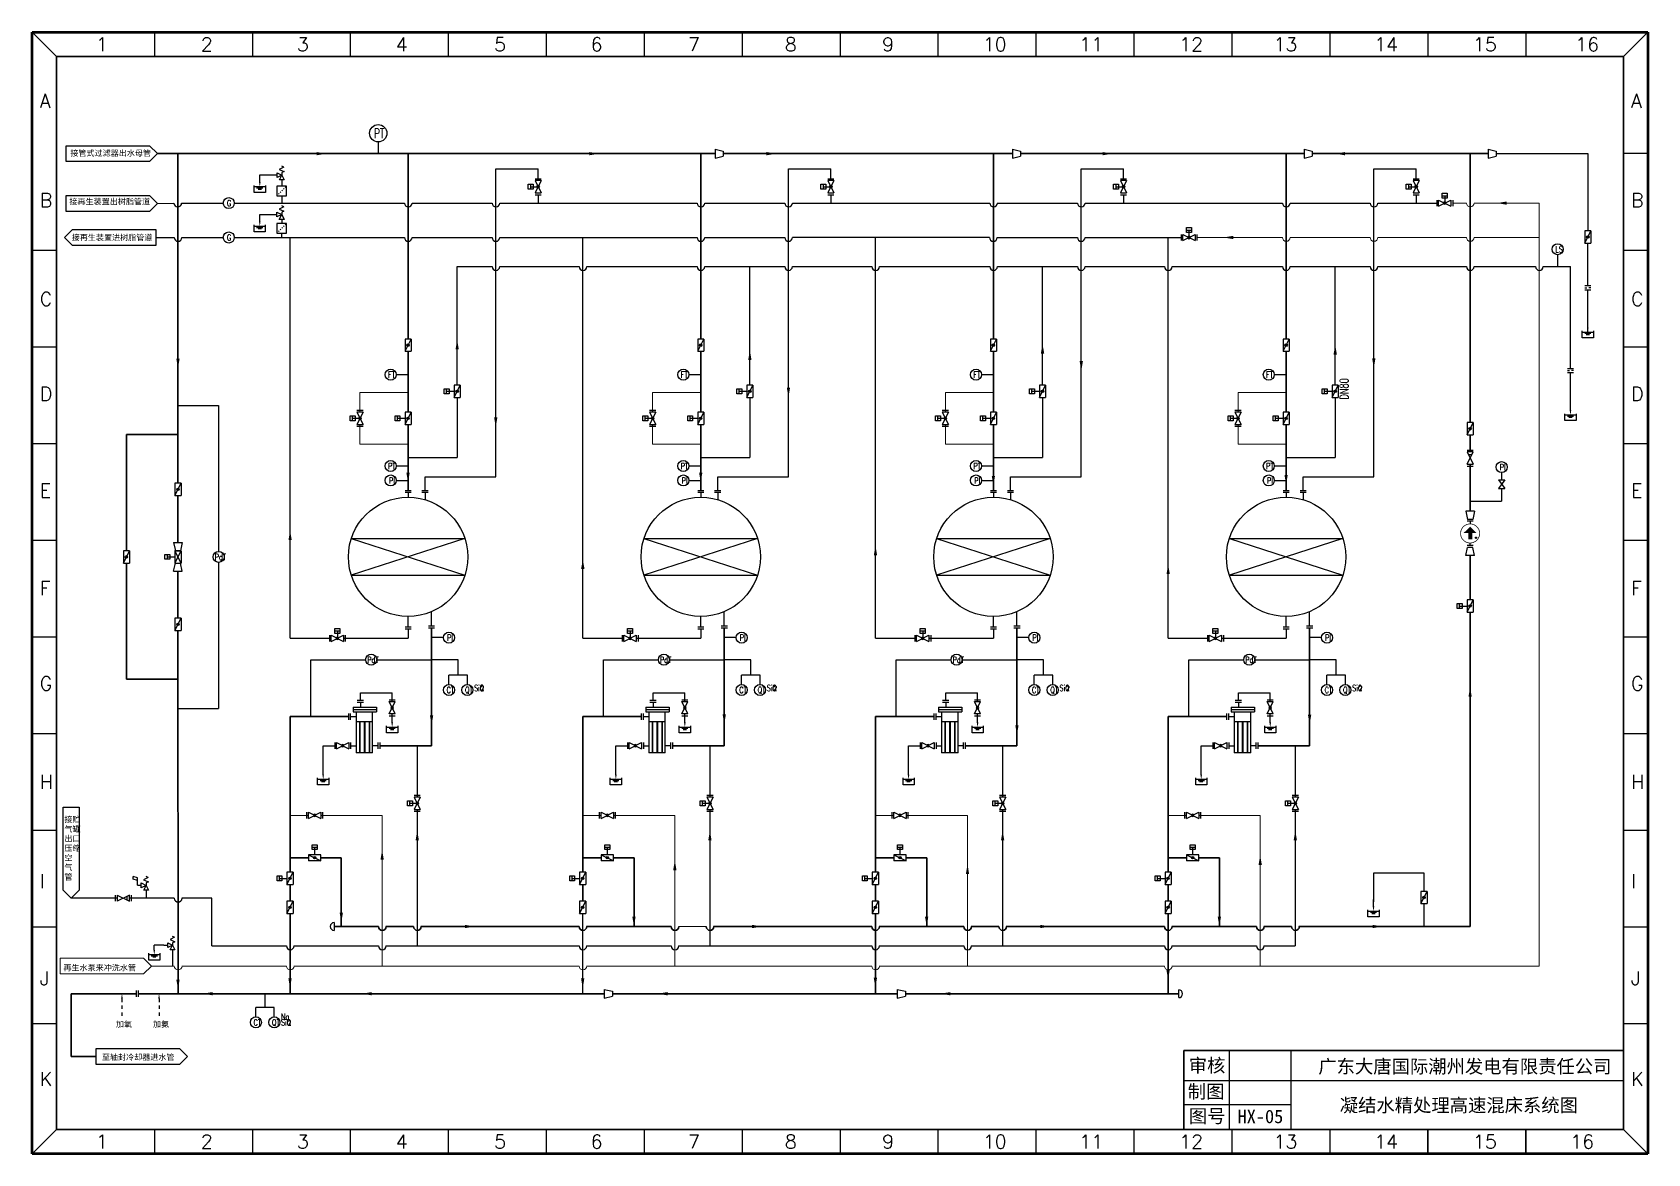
# Model space of a CAD drawing. Extents: x -11793 to -11372, y 474 to 766.
import ezdxf

# ---------------------------------------------------------------- set-up
doc = ezdxf.new("R2010")
doc.units = 0
doc.header["$LTSCALE"] = 12
doc.header["$MEASUREMENT"] = 0
doc.linetypes.add('INIT_GESTRICHELT', pattern=[0.75, 0.25, -0.25, 0.25])
doc.layers.get('0').update_dxf_attribs({"linetype": 'CONTINUOUS'})
for name, color, linetype in [('3', 3, 'CONTINUOUS'), ('CONTROL', 3, 'CONTINUOUS'), ('TEXT', 7, 'CONTINUOUS'), ('树脂', 192, 'CONTINUOUS'), ('设备', 2, 'CONTINUOUS')]:
    doc.layers.add(name, color=color, linetype=linetype)
for name, color, linetype, lineweight in [('仪表', 7, 'CONTINUOUS', 9), ('次管线', 7, 'CONTINUOUS', 9), ('管线', 7, 'CONTINUOUS', 9)]:
    doc.layers.add(name, color=color, linetype=linetype, lineweight=lineweight)
doc.styles.add('HZ', font='geditxt.shx', dxfattribs={"width": 0.7, "bigfont": 'hztxt1.shx'})
doc.styles.add('样式 1', font='', dxfattribs={"height": 2})
doc.styles.add('样式 2', font='txt.shx', dxfattribs={"height": 2})
doc.styles.add('样式 3', font='', dxfattribs={"height": 1.5})
doc.styles.get('样式 1').set_extended_font_data('FangSong_GB2312')
doc.styles.get('样式 3').set_extended_font_data('FangSong_GB2312')

msp = doc.modelspace()

# ---------------------------------------------------------------- texts
at = {"color": 7, "linetype": 'ByBlock', "lineweight": -3, "style": '样式 2'}
for s, height, p in [('1', 3.62, (-11776.06, 761.39)), ('2', 3.62, (-11748.72, 761.39)), ('3', 3.62, (-11723.68, 761.39)), ('4', 3.62, (-11697.94, 761.39)), ('5', 3.62, (-11672.3, 761.39)), ('6', 3.62, (-11647.15, 761.39)), ('7', 3.62, (-11621.81, 761.39)), ('8', 3.62, (-11596.57, 761.39)), ('9', 3.62, (-11571.22, 761.39)), ('10', 3.616, (-11544.98, 761.39)), ('11', 3.616, (-11519.84, 761.39)), ('12', 3.616, (-11493.8, 761.39)), ('13', 3.616, (-11469.25, 761.39)), ('14', 3.616, (-11443.01, 761.39)), ('15', 3.616, (-11417.27, 761.39)), ('16', 3.616, (-11390.63, 761.39)), ('A', 3.62, (-11790.66, 746.69)), ('A', 3.62, (-11376.11, 746.69)), ('B', 3.62, (-11790.66, 720.79)), ('B', 3.62, (-11376.11, 720.79)), ('C', 3.62, (-11790.66, 695.01)), ('C', 3.62, (-11376.11, 695.01)), ('D', 3.62, (-11790.66, 670.28)), ('D', 3.62, (-11376.11, 670.28)), ('E', 3.62, (-11790.66, 645.08)), ('E', 3.62, (-11376.11, 645.08)), ('F', 3.62, (-11790.66, 619.65)), ('F', 3.62, (-11376.11, 619.65)), ('G', 3.62, (-11790.66, 594.8)), ('G', 3.62, (-11376.11, 594.8)), ('H', 3.62, (-11790.66, 569.14)), ('H', 3.62, (-11376.11, 569.14)), ('I', 3.62, (-11790.66, 543.24)), ('I', 3.62, (-11376.11, 543.24)), ('J', 3.62, (-11790.66, 517.93)), ('J', 3.62, (-11376.11, 517.93)), ('K', 3.62, (-11790.66, 491.68)), ('K', 3.62, (-11376.11, 491.68)), ('1', 3.62, (-11776.06, 475.36)), ('2', 3.62, (-11748.72, 475.36)), ('3', 3.62, (-11723.68, 475.36)), ('4', 3.62, (-11697.94, 475.36)), ('5', 3.62, (-11672.3, 475.36)), ('6', 3.62, (-11647.15, 475.36)), ('7', 3.62, (-11621.81, 475.36)), ('8', 3.62, (-11596.57, 475.36)), ('9', 3.62, (-11571.22, 475.36)), ('10', 3.616, (-11544.98, 475.36)), ('11', 3.616, (-11519.84, 475.36)), ('12', 3.616, (-11493.8, 475.36)), ('13', 3.616, (-11469.25, 475.36)), ('14', 3.616, (-11443.01, 475.36)), ('15', 3.616, (-11417.27, 475.36)), ('16', 3.616, (-11391.94, 475.36))]:
    msp.add_text(s, height=height, dxfattribs=at).set_placement(p)
at = {"style": 'HZ', "width": 0.7}
for s, height, p in [('PdT', 1.6, (-11745.11, 628.75)), ('PdT', 1.6, (-11705.37, 601.96)), ('PdT', 1.6, (-11629.12, 601.96)), ('PdT', 1.6, (-11552.87, 601.96)), ('CT', 1.6, (-11684.69, 594.09)), ('QT', 1.6, (-11679.89, 594.09)), ('Si0', 1.6, (-11677.53, 594.61)), ('2', 1.28, (-11675.79, 594.67)), ('CT', 1.6, (-11608.44, 594.09)), ('QT', 1.6, (-11603.64, 594.09)), ('Si0', 1.6, (-11601.27, 594.61)), ('2', 1.28, (-11599.53, 594.67)), ('Si0', 1.6, (-11525.02, 594.61)), ('2', 1.28, (-11523.28, 594.67)), ('Na', 1.6, (-11727.82, 508.93)), ('CT', 1.6, (-11734.98, 507.43)), ('QT', 1.6, (-11730.18, 507.43)), ('Si0', 1.6, (-11727.82, 507.43)), ('2', 1.28, (-11726.08, 507.48))]:
    msp.add_text(s, height=height, dxfattribs=at).set_placement(p)
at = {"color": 0, "style": 'HZ', "width": 0.7}
for s, height, p in [('PdT', 1.6, (-11476.62, 601.96)), ('CT', 1.6, (-11532.19, 594.09)), ('QT', 1.6, (-11527.39, 594.09)), ('CT', 1.6, (-11455.93, 594.09)), ('QT', 1.6, (-11451.14, 594.09)), ('Si0', 1.6, (-11448.77, 594.61)), ('2', 1.28, (-11447.03, 594.67))]:
    msp.add_text(s, height=height, dxfattribs=at).set_placement(p)
at = {"insert": (-11784.26, 561.91), "char_height": 1.5, "attachment_point": 1, "style": '样式 3'}
msp.add_mtext_dynamic_manual_height_columns('接贮\\P气罐\\P出口\\P压缩\\P空气管', width=4.16, gutter_width=7.5, heights=[0], dxfattribs=at)
at = {"color": 0, "char_height": 3.5, "width": 115.1998, "attachment_point": 5, "style": '样式 1'}
for s, insert in [('{\\fFangSong_GB2312|b0|i0|c134|p49;审核}', (-11486.57, 496.85)), ('{\\fFangSong_GB2312|b0|i0|c134|p49;广东大唐国际潮州发电有限责任公司}', (-11419.39, 496.55)), ('{\\fFangSong_GB2312|b0|i0|c134|p49;制图}', (-11486.81, 490.02)), ('{\\fSimSun|b0|i0|c134|p2;凝结水精处理高速混床系统图}', (-11420.96, 486.45)), ('{\\fFangSong_GB2312|b0|i0|c134|p49;图号}', (-11486.52, 483.64)), ('HX-05', (-11472.66, 483.7))]:
    msp.add_mtext(s, dxfattribs=dict(at, insert=insert))
at = {"layer": 'TEXT', "style": '样式 3'}
for s, p in [('接管式过滤器出水母管', (-11782.7, 734.11)), ('接再生装置出树脂管道', (-11782.95, 721.46)), ('接再生装置进树脂管道', (-11782.35, 712.1)), ('再生水泵来冲洗水管', (-11784.51, 521.75)), ('加氧', (-11770.83, 507.04)), ('加氨', (-11761.17, 507.04)), ('至轴封冷却器进水管', (-11774.49, 498.43))]:
    msp.add_text(s, height=1.5, dxfattribs=at).set_placement(p)
at = {"layer": 'TEXT', "color": 7, "lineweight": 0, "style": 'HZ', "width": 0.7}
msp.add_text('DN80', height=2.24, rotation=90, dxfattribs=at).set_placement((-11449.74, 670.59))
at = {"layer": '仪表', "style": 'HZ', "width": 0.7}
for s, height, p in [('PT', 2.5, (-11703.62, 738.75)), ('FT', 1.6, (-11699.94, 676.29)), ('FT', 1.6, (-11623.69, 676.29)), ('FT', 1.6, (-11547.44, 676.29)), ('FT', 1.6, (-11471.19, 676.29)), ('PT', 1.6, (-11699.94, 652.47)), ('PT', 1.6, (-11623.69, 652.47)), ('PT', 1.6, (-11547.44, 652.47)), ('PT', 1.6, (-11471.19, 652.47)), ('PI', 1.6, (-11410.3, 652.18)), ('PI', 1.6, (-11699.72, 648.7)), ('PI', 1.6, (-11623.47, 648.7)), ('PI', 1.6, (-11547.21, 648.7)), ('PI', 1.6, (-11470.96, 648.7)), ('PI', 1.6, (-11684.56, 607.75)), ('PI', 1.6, (-11608.31, 607.75))]:
    msp.add_text(s, height=height, dxfattribs=at).set_placement(p)
at = {"layer": '仪表', "color": 7, "style": 'HZ', "width": 0.7}
for s, p in [('G', (-11741.91, 721)), ('G', (-11741.91, 712.04)), ('LS', (-11395.85, 708.98))]:
    msp.add_text(s, height=1.6, dxfattribs=at).set_placement(p)
at = {"layer": '仪表', "color": 0, "style": 'HZ', "width": 0.7}
for p in [(-11532.06, 607.75), (-11455.8, 607.75)]:
    msp.add_text('PI', height=1.6, dxfattribs=at).set_placement(p)

# ---------------------------------------------------------------- blocks, each defined once
blk = doc.blocks.new('A$C447944C4')
h = blk.add_hatch(color=256)
edge = h.paths.add_edge_path()
edge.add_arc((1.25, 2.5), 0.5, 0, 360)
for p, q in [((2.5, 5), (0, 5)), ((0, 5), (0, 0)), ((0, 0), (2.5, 5)), ((2.5, 5), (2.5, 0)), ((0, 0), (2.5, 0))]:
    blk.add_line(p, q)
blk.add_circle((1.25, 2.5), 0.5)
blk = doc.blocks.new('A$C4A5D6FCC')
h = blk.add_hatch(color=256)
edge = h.paths.add_edge_path()
edge.add_arc((1.25, 2.5), 0.5, 0, 360)
for p, q in [((2.5, 5), (0, 5)), ((0, 5), (2.5, 0)), ((2.5, 5), (0, 0)), ((0, 0), (2.5, 0))]:
    blk.add_line(p, q)
blk.add_circle((1.25, 2.5), 0.5)
blk = doc.blocks.new('A$C26754C66')
for p, q in [((0, 0), (0, 2)), ((0, 2), (2, 2)), ((1, 0), (1, 2)), ((1, 1), (4, 1)), ((2, 2), (2, 0)), ((2, 0), (0, 0))]:
    blk.add_line(p, q)
blk = doc.blocks.new('A$C69AE17C6')
for p, q in [((0, 0.75), (2.5, 0.75)), ((0, 0), (2.5, 0))]:
    blk.add_line(p, q)
blk = doc.blocks.new('A$C0770588C')
for p, q in [((2.25, 4.22), (2.25, 7.11)), ((0, 0), (0, 2.82)), ((4.5, 2.22), (0, 2.22)), ((4.5, 0), (0, 0)), ((3.53, 1.72), (0.97, 1.72)), ((2.89, 1.22), (1.61, 1.22)), ((4.5, 2.82), (4.5, 0))]:
    blk.add_line(p, q)
blk.add_solid([(1.92, 4.22), (2.25, 2.22), (2.58, 4.22)])
blk = doc.blocks.new('A$C34632E08')
for p, q in [((5, 5), (0, 5)), ((0, 5), (0, 0)), ((0, 0), (5, 0)), ((5, 0), (5, 5))]:
    blk.add_line(p, q)
at = {"linetype": 'INIT_GESTRICHELT', "ltscale": 0.2}
blk.add_line((0, 0), (5, 5), dxfattribs=at)
blk = doc.blocks.new('A$C19CD1FDE')
at = {"color": 7}
for p, q in [((4.37, 6.81), (2.49, 5.85)), ((0, 3.63), (1.55, 3.63)), ((1.55, 2.61), (1.55, 4.53)), ((1.55, 4.53), (3.47, 3.57)), ((3.47, 3.57), (1.55, 2.61)), ((2.49, 5.85), (4.41, 5.02)), ((2.51, 1.65), (3.47, 3.57)), ((4.43, 1.65), (2.51, 1.65)), ((4.41, 5.02), (3.47, 4.58)), ((3.47, 4.58), (3.47, 3.57)), ((3.47, 3.57), (4.43, 1.65))]:
    blk.add_line(p, q, dxfattribs=at)
at = {"color": 0}
blk.add_line((3.47, 1.65), (3.47, 0), dxfattribs=at)
at = {"layer": '3', "color": 7}
blk.add_line((4.37, 6.81), (3.47, 7.19), dxfattribs=at)
blk = doc.blocks.new('A$C08B73723')
at = {"color": 3}
for p, q in [((0, 3.55), (3.31, 2.82)), ((0, 3.55), (0, 0)), ((0, 0), (3.31, 0.73)), ((3.31, 2.82), (3.31, 0.73))]:
    blk.add_line(p, q, dxfattribs=at)
blk = doc.blocks.new('A$C76EB077F')
for p, q in [((2.5, 5), (0, 5)), ((0, 5), (0, 0)), ((0, 0), (2.5, 5)), ((2.5, 0), (0, 5)), ((0, 0), (2.5, 0)), ((2.5, 5), (2.5, 0))]:
    blk.add_line(p, q)
blk = doc.blocks.new('A$C17AB50B7')
at = {"layer": '设备'}
for p, q in [((5.28, 9.91), (2.78, 9.91)), ((4.03, 9.91), (4.03, 8.81)), ((4.03, 0), (4.03, 1.1)), ((5.28, 0), (2.78, 0))]:
    blk.add_line(p, q, dxfattribs=at)
at = {"layer": '设备', "const_width": 0.3, "elevation": 0}
blk.add_lwpolyline([(4.03, 8.81, 1), (4.03, 1.05, 1), (4.03, 8.81, -1)], format="xyb", dxfattribs=at)
at = {"layer": '设备'}
for points in [[(4.1, 7.71), (1.32, 5.06), (6.74, 5.06)], [(3.3, 5.06), (3.3, 2.54), (4.89, 5.06), (4.89, 2.54)]]:
    blk.add_solid(points, dxfattribs=at)
blk = doc.blocks.new('A$C3FF66DDB')
at = {"layer": 'CONTROL', "color": 0}
for p, q in [((0, 3.5), (2.5, 3.5)), ((0, 3.5), (2.5, 0)), ((2.5, 3.5), (0, 0)), ((0, 0), (2.5, 0))]:
    blk.add_line(p, q, dxfattribs=at)
blk = doc.blocks.new('A$C3E890E4A')
for p, q in [((2.5, 5), (0, 5)), ((0, 0), (2.5, 5)), ((0, 5), (2.5, 0)), ((0.51, 3.98), (1.99, 3.98)), ((0, 0), (2.5, 0))]:
    blk.add_line(p, q)
blk = doc.blocks.new('A$C456D4A17')
for p, q in [((0, 0), (0, 2.82)), ((4.5, 2.22), (0, 2.22)), ((3.53, 1.72), (0.97, 1.72)), ((2.89, 1.22), (1.61, 1.22)), ((2.25, 4.22), (2.25, 6.18)), ((4.5, 2.82), (4.5, 0)), ((4.5, 0), (0, 0))]:
    blk.add_line(p, q)
blk.add_solid([(1.92, 4.22), (2.25, 2.22), (2.58, 4.22)])

# ---------------------------------------------------------------- hatches: boundary and pattern name
h = msp.add_hatch(color=256)
edge = h.paths.add_edge_path()
edge.add_arc((-11416.5, 634.59), 0.16, 0, 360)

# ---------------------------------------------------------------- linework, layer by layer
at = {"color": 7, "linetype": 'ByBlock', "lineweight": 50}
for p, q in [((-11792.62, 766.35), (-11371.77, 766.35)), ((-11792.62, 474.02), (-11792.62, 766.35)), ((-11371.77, 766.35), (-11371.77, 474.02)), ((-11371.77, 474.02), (-11792.62, 474.02))]:
    msp.add_line(p, q, dxfattribs=at)
at = {"color": 7, "linetype": 'ByBlock', "lineweight": -3}
for p, q in [((-11786.32, 760.05), (-11792.62, 766.35)), ((-11760.8, 766.35), (-11760.8, 760.05)), ((-11735.29, 766.35), (-11735.29, 760.05)), ((-11709.77, 766.35), (-11709.77, 760.05)), ((-11684.26, 766.35), (-11684.26, 760.05)), ((-11658.74, 766.35), (-11658.74, 760.05)), ((-11633.23, 766.35), (-11633.23, 760.05)), ((-11607.71, 766.35), (-11607.71, 760.05)), ((-11582.19, 766.35), (-11582.19, 760.05)), ((-11556.68, 766.35), (-11556.68, 760.05)), ((-11531.16, 766.35), (-11531.16, 760.05)), ((-11505.65, 766.35), (-11505.65, 760.05)), ((-11480.13, 766.35), (-11480.13, 760.05)), ((-11454.57, 766.35), (-11454.57, 760.05)), ((-11429.06, 766.35), (-11429.06, 760.05)), ((-11403.54, 766.35), (-11403.54, 760.05)), ((-11378.07, 760.05), (-11371.77, 766.35)), ((-11371.77, 734.71), (-11378.07, 734.71)), ((-11371.77, 734.71), (-11378.07, 734.71)), ((-11786.32, 709.5), (-11792.62, 709.5)), ((-11371.77, 709.5), (-11378.07, 709.5)), ((-11786.32, 684.3), (-11792.62, 684.3)), ((-11371.77, 684.3), (-11378.07, 684.3)), ((-11786.32, 659.1), (-11792.62, 659.1)), ((-11371.77, 659.1), (-11378.07, 659.1)), ((-11786.32, 633.9), (-11792.62, 633.9)), ((-11371.77, 633.9), (-11378.07, 633.9)), ((-11786.32, 608.7), (-11792.62, 608.7)), ((-11371.77, 608.7), (-11378.07, 608.7)), ((-11786.32, 583.5), (-11792.62, 583.5)), ((-11371.77, 583.5), (-11378.07, 583.5)), ((-11786.32, 558.3), (-11792.62, 558.3)), ((-11371.77, 558.3), (-11378.07, 558.3)), ((-11786.32, 533.1), (-11792.62, 533.1)), ((-11371.77, 533.1), (-11378.07, 533.1)), ((-11786.32, 507.9), (-11792.62, 507.9)), ((-11371.77, 507.9), (-11378.07, 507.9)), ((-11786.32, 480.32), (-11792.62, 474.02)), ((-11760.8, 480.32), (-11760.8, 474.02)), ((-11760.8, 480.32), (-11760.8, 474.02)), ((-11735.29, 480.32), (-11735.29, 474.02)), ((-11709.77, 480.32), (-11709.77, 474.02)), ((-11684.26, 480.32), (-11684.26, 474.02)), ((-11658.74, 480.32), (-11658.74, 474.02)), ((-11633.23, 480.32), (-11633.23, 474.02)), ((-11607.71, 480.32), (-11607.71, 474.02)), ((-11582.19, 480.32), (-11582.19, 474.02)), ((-11556.68, 480.32), (-11556.68, 474.02)), ((-11531.16, 480.32), (-11531.16, 474.02)), ((-11505.65, 480.32), (-11505.65, 474.02)), ((-11480.13, 480.32), (-11480.13, 474.02)), ((-11480.13, 480.32), (-11480.13, 474.02)), ((-11454.61, 480.32), (-11454.61, 474.02)), ((-11454.57, 480.32), (-11454.57, 474.02)), ((-11429.1, 480.32), (-11429.1, 474.02)), ((-11429.06, 480.32), (-11429.06, 474.02)), ((-11403.58, 480.32), (-11403.58, 474.02)), ((-11403.54, 480.32), (-11403.54, 474.02)), ((-11378.07, 480.32), (-11371.77, 474.02))]:
    msp.add_line(p, q, dxfattribs=at)
at = {"color": 7, "linetype": 'ByBlock', "lineweight": 30}
for p, q in [((-11786.32, 760.05), (-11378.07, 760.05)), ((-11786.32, 480.32), (-11786.32, 760.05)), ((-11378.07, 760.05), (-11378.07, 480.32)), ((-11378.07, 500.95), (-11492.63, 500.95)), ((-11378.07, 480.32), (-11786.32, 480.32))]:
    msp.add_line(p, q, dxfattribs=at)
at = {"color": 3}
for p, q in [((-11783.82, 736.79), (-11762.12, 736.79)), ((-11783.82, 732.63), (-11783.82, 736.79)), ((-11762.12, 736.79), (-11760.04, 734.71)), ((-11762.12, 732.63), (-11783.82, 732.63)), ((-11762.12, 732.63), (-11760.04, 734.71)), ((-11411.23, 734.71), (-11387.36, 734.71)), ((-11387.36, 734.71), (-11387.36, 714.58)), ((-11387.36, 700.22), (-11387.36, 711.38)), ((-11387.36, 688.11), (-11387.36, 699.22)), ((-11725.47, 551.17), (-11720.68, 551.17)), ((-11649.22, 551.17), (-11644.42, 551.17)), ((-11572.97, 551.17), (-11568.17, 551.17)), ((-11496.72, 551.17), (-11491.92, 551.17)), ((-11713.97, 534.27), (-11713.97, 532.21)), ((-11782.53, 515.73), (-11782.53, 499.33)), ((-11493.96, 514.7), (-11493.96, 516.75)), ((-11775.97, 501.41), (-11754.27, 501.41)), ((-11775.97, 497.25), (-11775.97, 501.41)), ((-11754.27, 501.41), (-11752.19, 499.33)), ((-11782.53, 499.33), (-11775.97, 499.33)), ((-11754.27, 497.25), (-11775.97, 497.25)), ((-11754.27, 497.25), (-11752.19, 499.33))]:
    msp.add_line(p, q, dxfattribs=at)
for p, q in [((-11702.5, 737.78), (-11702.5, 734.71)), ((-11733.35, 729.16), (-11729.86, 729.16)), ((-11661.64, 728.16), (-11660.04, 728.16)), ((-11585.39, 728.16), (-11583.79, 728.16)), ((-11509.14, 728.16), (-11507.54, 728.16)), ((-11432.89, 728.16), (-11431.29, 728.16)), ((-11727.64, 726.83), (-11727.64, 726.27)), ((-11661.64, 724), (-11660.04, 724)), ((-11585.39, 724), (-11583.79, 724)), ((-11509.14, 724), (-11507.54, 724)), ((-11432.89, 724), (-11431.29, 724)), ((-11426.71, 722.62), (-11426.71, 721.02)), ((-11422.55, 722.62), (-11422.55, 721.02)), ((-11733.36, 718.86), (-11729.87, 718.86)), ((-11493.35, 713.66), (-11493.35, 712.06)), ((-11489.19, 713.66), (-11489.19, 712.06)), ((-11395.23, 708.36), (-11395.23, 705.29)), ((-11681.93, 674.37), (-11681.93, 705.29)), ((-11681.93, 705.29), (-11672.84, 705.29)), ((-11670.84, 705.29), (-11650.16, 705.29)), ((-11648.16, 705.29), (-11619.43, 705.29)), ((-11617.43, 705.29), (-11596.59, 705.29)), ((-11605.68, 674.37), (-11605.68, 705.29)), ((-11594.59, 705.29), (-11573.91, 705.29)), ((-11571.91, 705.29), (-11543.18, 705.29)), ((-11541.18, 705.29), (-11520.34, 705.29)), ((-11529.43, 674.37), (-11529.43, 705.29)), ((-11518.34, 705.29), (-11497.66, 705.29)), ((-11495.66, 705.29), (-11466.93, 705.29)), ((-11464.93, 705.29), (-11444.08, 705.29)), ((-11453.18, 674.37), (-11453.18, 705.29)), ((-11442.08, 705.29), (-11418.99, 705.29)), ((-11416.99, 705.29), (-11400.98, 705.29)), ((-11398.98, 705.29), (-11391.88, 705.29)), ((-11391.88, 678.65), (-11391.88, 705.29)), ((-11386.56, 700.22), (-11388.16, 700.22)), ((-11388.16, 699.72), (-11387.65, 699.72)), ((-11388.16, 699.22), (-11386.56, 699.22)), ((-11386.56, 699.72), (-11387.07, 699.72)), ((-11391.08, 678.65), (-11392.68, 678.65)), ((-11392.68, 678.15), (-11392.17, 678.15)), ((-11392.68, 677.65), (-11391.08, 677.65)), ((-11391.88, 669.67), (-11391.88, 677.65)), ((-11391.88, 669.67), (-11391.88, 677.65)), ((-11391.08, 678.15), (-11391.59, 678.15)), ((-11697.8, 677.11), (-11694.72, 677.11)), ((-11621.55, 677.11), (-11618.47, 677.11)), ((-11545.3, 677.11), (-11542.22, 677.11)), ((-11469.04, 677.11), (-11465.97, 677.11)), ((-11681.93, 671.17), (-11681.93, 655.53)), ((-11605.68, 671.17), (-11605.68, 655.53)), ((-11529.43, 671.17), (-11529.43, 655.53)), ((-11453.18, 671.17), (-11453.18, 655.53)), ((-11754.67, 669.09), (-11744.07, 669.09)), ((-11744.07, 669.09), (-11744.07, 631.04)), ((-11708.05, 667.81), (-11706.45, 667.81)), ((-11631.8, 667.81), (-11630.2, 667.81)), ((-11555.55, 667.81), (-11553.95, 667.81)), ((-11479.3, 667.81), (-11477.7, 667.81)), ((-11708.05, 663.65), (-11706.45, 663.65)), ((-11631.8, 663.65), (-11630.2, 663.65)), ((-11555.55, 663.65), (-11553.95, 663.65)), ((-11479.3, 663.65), (-11477.7, 663.65)), ((-11418.83, 657.43), (-11417.23, 657.43)), ((-11697.8, 653.29), (-11694.72, 653.29)), ((-11694.72, 655.53), (-11681.93, 655.53)), ((-11621.55, 653.29), (-11618.47, 653.29)), ((-11618.47, 655.53), (-11605.68, 655.53)), ((-11545.3, 653.29), (-11542.22, 653.29)), ((-11542.22, 655.53), (-11529.43, 655.53)), ((-11469.04, 653.29), (-11465.97, 653.29)), ((-11465.97, 655.53), (-11453.18, 655.53)), ((-11418.83, 653.27), (-11417.23, 653.27)), ((-11697.8, 649.52), (-11694.72, 649.52)), ((-11621.55, 649.52), (-11618.47, 649.52)), ((-11545.3, 649.52), (-11542.22, 649.52)), ((-11469.04, 649.52), (-11465.97, 649.52)), ((-11409.82, 651.56), (-11409.82, 649.64)), ((-11418.03, 644.11), (-11409.82, 644.11)), ((-11409.82, 647.4), (-11409.82, 644.11)), ((-11744.07, 628.16), (-11744.07, 590.1)), ((-11715.23, 609.18), (-11715.23, 607.58)), ((-11711.07, 609.18), (-11711.07, 607.58)), ((-11685.52, 608.56), (-11688.6, 608.56)), ((-11638.98, 609.18), (-11638.98, 607.58)), ((-11634.82, 609.18), (-11634.82, 607.58)), ((-11609.27, 608.56), (-11612.34, 608.56)), ((-11562.73, 609.18), (-11562.73, 607.58)), ((-11558.57, 609.18), (-11558.57, 607.58)), ((-11486.48, 609.18), (-11486.48, 607.58)), ((-11482.32, 609.18), (-11482.32, 607.58)), ((-11720.08, 587.96), (-11720.08, 602.8)), ((-11720.08, 602.8), (-11705.78, 602.8)), ((-11702.9, 602.8), (-11688.6, 602.8)), ((-11681.68, 602.8), (-11688.6, 602.8)), ((-11681.68, 598.75), (-11681.68, 602.8)), ((-11643.83, 587.96), (-11643.83, 602.8)), ((-11643.83, 602.8), (-11629.52, 602.8)), ((-11626.64, 602.8), (-11612.34, 602.8)), ((-11605.43, 602.8), (-11612.34, 602.8)), ((-11605.43, 598.75), (-11605.43, 602.8)), ((-11567.57, 587.96), (-11567.57, 602.8)), ((-11567.57, 602.8), (-11553.27, 602.8)), ((-11550.39, 602.8), (-11536.09, 602.8)), ((-11679.28, 598.75), (-11684.08, 598.75)), ((-11684.08, 596.35), (-11684.08, 598.75)), ((-11679.28, 596.35), (-11679.28, 598.75)), ((-11603.03, 598.75), (-11607.83, 598.75)), ((-11607.83, 596.35), (-11607.83, 598.75)), ((-11603.03, 596.35), (-11603.03, 598.75)), ((-11707.16, 592.24), (-11707.16, 594.2)), ((-11707.16, 594.2), (-11698.87, 594.2)), ((-11698.87, 591.87), (-11698.87, 594.2)), ((-11630.91, 592.24), (-11630.91, 594.2)), ((-11630.91, 594.2), (-11622.62, 594.2)), ((-11622.62, 591.87), (-11622.62, 594.2)), ((-11554.65, 592.24), (-11554.65, 594.2)), ((-11554.65, 594.2), (-11546.36, 594.2)), ((-11546.36, 591.87), (-11546.36, 594.2)), ((-11478.4, 592.24), (-11478.4, 594.2)), ((-11478.4, 594.2), (-11470.11, 594.2)), ((-11470.11, 591.87), (-11470.11, 594.2)), ((-11754.67, 590.1), (-11744.07, 590.1)), ((-11699.67, 592.35), (-11698.07, 592.35)), ((-11623.42, 592.35), (-11621.82, 592.35)), ((-11547.16, 592.35), (-11545.56, 592.35)), ((-11470.91, 592.35), (-11469.31, 592.35)), ((-11699.67, 588.19), (-11698.07, 588.19)), ((-11698.87, 588.29), (-11698.87, 588.67)), ((-11623.42, 588.19), (-11621.82, 588.19)), ((-11622.62, 588.29), (-11622.62, 588.67)), ((-11547.16, 588.19), (-11545.56, 588.19)), ((-11546.36, 588.29), (-11546.36, 588.67)), ((-11470.91, 588.19), (-11469.31, 588.19)), ((-11470.11, 588.29), (-11470.11, 588.67)), ((-11713.84, 581.18), (-11713.84, 579.58)), ((-11709.68, 581.18), (-11709.68, 579.58)), ((-11637.59, 581.18), (-11637.59, 579.58)), ((-11633.43, 581.18), (-11633.43, 579.58)), ((-11561.33, 581.18), (-11561.33, 579.58)), ((-11557.17, 581.18), (-11557.17, 579.58)), ((-11485.08, 581.18), (-11485.08, 579.58)), ((-11480.92, 581.18), (-11480.92, 579.58)), ((-11716.85, 580.38), (-11713.36, 580.38)), ((-11716.85, 574.71), (-11716.85, 580.38)), ((-11640.59, 580.38), (-11637.11, 580.38)), ((-11640.59, 574.71), (-11640.59, 580.38)), ((-11564.34, 580.38), (-11560.85, 580.38)), ((-11564.34, 574.71), (-11564.34, 580.38)), ((-11488.09, 580.38), (-11484.6, 580.38)), ((-11488.09, 574.71), (-11488.09, 580.38)), ((-11693.13, 567.45), (-11691.53, 567.45)), ((-11616.88, 567.45), (-11615.28, 567.45)), ((-11540.63, 567.45), (-11539.03, 567.45)), ((-11464.38, 567.45), (-11462.78, 567.45)), ((-11721.15, 563.02), (-11721.15, 561.42)), ((-11716.99, 563.02), (-11716.99, 561.42)), ((-11693.13, 563.29), (-11691.53, 563.29)), ((-11644.9, 563.02), (-11644.9, 561.42)), ((-11640.74, 563.02), (-11640.74, 561.42)), ((-11616.88, 563.29), (-11615.28, 563.29)), ((-11568.65, 563.02), (-11568.65, 561.42)), ((-11564.49, 563.02), (-11564.49, 561.42)), ((-11540.63, 563.29), (-11539.03, 563.29)), ((-11492.4, 563.02), (-11492.4, 561.42)), ((-11488.24, 563.02), (-11488.24, 561.42)), ((-11464.38, 563.29), (-11462.78, 563.29)), ((-11430.03, 547.17), (-11443.21, 547.17)), ((-11443.21, 547.17), (-11443.21, 539.71)), ((-11430.03, 542.41), (-11430.03, 547.17)), ((-11765.2, 545.9), (-11766.37, 546.25)), ((-11766.37, 545.56), (-11766.37, 546.25)), ((-11765.2, 545.21), (-11766.37, 545.56)), ((-11765.2, 544.01), (-11765.2, 545.9)), ((-11771.01, 541.41), (-11771.01, 539.81)), ((-11766.85, 541.41), (-11766.85, 539.81)), ((-11762.98, 541.69), (-11762.98, 540.61)), ((-11430.03, 533.24), (-11430.03, 539.21)), ((-11758.34, 528.4), (-11760.85, 528.4)), ((-11756.12, 526.08), (-11756.12, 522.95)), ((-11731.97, 512.09), (-11731.97, 515.73)), ((-11729.58, 512.09), (-11734.37, 512.09)), ((-11734.37, 509.69), (-11734.37, 512.09)), ((-11729.58, 509.69), (-11729.58, 512.09))]:
    msp.add_line(p, q)
at = {"color": 3, "lineweight": 30}
for p, q in [((-11760.04, 734.71), (-11614.75, 734.71)), ((-11754.67, 734.71), (-11754.67, 648.81)), ((-11694.72, 686.39), (-11694.72, 734.71)), ((-11618.47, 686.39), (-11618.47, 734.71)), ((-11612.63, 734.71), (-11537.28, 734.71)), ((-11542.22, 686.39), (-11542.22, 734.71)), ((-11535.17, 734.71), (-11461.29, 734.71)), ((-11465.97, 686.39), (-11465.97, 734.71)), ((-11459.17, 734.71), (-11413.35, 734.71)), ((-11418.03, 734.71), (-11418.03, 664.59)), ((-11694.72, 667.33), (-11694.72, 683.19)), ((-11618.47, 667.33), (-11618.47, 683.19)), ((-11542.22, 667.33), (-11542.22, 683.19)), ((-11465.97, 667.33), (-11465.97, 683.19)), ((-11754.67, 661.49), (-11768.1, 661.49)), ((-11768.1, 631.2), (-11768.1, 661.49)), ((-11694.72, 646.93), (-11694.72, 664.13)), ((-11618.47, 646.93), (-11618.47, 664.13)), ((-11542.22, 646.93), (-11542.22, 664.13)), ((-11465.97, 646.93), (-11465.97, 664.13)), ((-11418.03, 661.39), (-11418.03, 656.95)), ((-11418.03, 653.75), (-11418.03, 641.49)), ((-11754.68, 633.31), (-11754.68, 645.61)), ((-11768.1, 597.71), (-11768.1, 628)), ((-11418.03, 629.93), (-11418.03, 618.37)), ((-11754.68, 613.59), (-11754.68, 625.88)), ((-11418.03, 615.17), (-11418.03, 533.24)), ((-11754.68, 610.39), (-11754.66, 515.73)), ((-11688.6, 611.04), (-11688.6, 580.38)), ((-11612.34, 611.04), (-11612.34, 580.38)), ((-11536.09, 611.04), (-11536.09, 580.38)), ((-11459.84, 611.04), (-11459.84, 580.38)), ((-11754.67, 597.71), (-11768.1, 597.71)), ((-11725.48, 587.96), (-11710.16, 587.96)), ((-11725.47, 587.96), (-11725.47, 547.4)), ((-11649.22, 587.96), (-11649.22, 547.4)), ((-11649.22, 587.96), (-11633.91, 587.96)), ((-11572.97, 587.96), (-11572.97, 547.4)), ((-11572.97, 587.96), (-11557.65, 587.96)), ((-11496.72, 587.96), (-11496.72, 547.4)), ((-11496.72, 587.96), (-11481.4, 587.96)), ((-11702, 580.38), (-11688.6, 580.38)), ((-11625.75, 580.38), (-11612.34, 580.38)), ((-11549.5, 580.38), (-11536.09, 580.38)), ((-11473.25, 580.38), (-11459.84, 580.38)), ((-11725.47, 551.17), (-11720.68, 551.17)), ((-11717.48, 551.17), (-11712.12, 551.17)), ((-11712.12, 551.17), (-11712.12, 533.24)), ((-11649.22, 551.17), (-11644.42, 551.17)), ((-11641.22, 551.17), (-11635.86, 551.17)), ((-11635.86, 551.17), (-11635.86, 533.24)), ((-11572.97, 551.17), (-11568.17, 551.17)), ((-11564.97, 551.17), (-11559.61, 551.17)), ((-11559.61, 551.17), (-11559.61, 533.24)), ((-11496.72, 551.17), (-11491.92, 551.17)), ((-11488.72, 551.17), (-11483.36, 551.17)), ((-11483.36, 551.17), (-11483.36, 533.24)), ((-11725.47, 544.2), (-11725.47, 539.84)), ((-11649.22, 544.2), (-11649.22, 539.84)), ((-11572.97, 544.2), (-11572.97, 539.84)), ((-11496.72, 544.2), (-11496.71, 539.84)), ((-11725.47, 536.64), (-11725.47, 515.73)), ((-11572.97, 536.64), (-11572.97, 515.73)), ((-11496.71, 536.64), (-11496.71, 515.73)), ((-11713.97, 533.24), (-11702.44, 533.24)), ((-11700.52, 533.24), (-11693.29, 533.24)), ((-11691.37, 533.24), (-11650.18, 533.24)), ((-11648.26, 533.24), (-11626.18, 533.24)), ((-11615.12, 533.24), (-11573.93, 533.24)), ((-11572.01, 533.24), (-11549.93, 533.24)), ((-11548.01, 533.24), (-11540.79, 533.24)), ((-11538.87, 533.24), (-11497.67, 533.24)), ((-11495.75, 533.24), (-11473.68, 533.24)), ((-11471.76, 533.24), (-11464.53, 533.24)), ((-11462.62, 533.24), (-11418.03, 533.24)), ((-11765.44, 515.73), (-11782.53, 515.73)), ((-11782.53, 515.73), (-11782.53, 499.33)), ((-11643.6, 515.73), (-11764.96, 515.73)), ((-11567.27, 515.73), (-11641.48, 515.73)), ((-11493.96, 515.73), (-11565.15, 515.73)), ((-11782.53, 499.33), (-11775.97, 499.33))]:
    msp.add_line(p, q, dxfattribs=at)
at = {"color": 0}
for p, q in [((-11533.02, 608.56), (-11536.09, 608.56)), ((-11456.77, 608.56), (-11459.84, 608.56)), ((-11529.18, 602.8), (-11536.09, 602.8)), ((-11529.18, 598.75), (-11529.18, 602.8)), ((-11491.32, 587.96), (-11491.32, 602.8)), ((-11491.32, 602.8), (-11477.02, 602.8)), ((-11474.14, 602.8), (-11459.84, 602.8)), ((-11452.93, 602.8), (-11459.84, 602.8)), ((-11452.93, 598.75), (-11452.93, 602.8)), ((-11526.78, 598.75), (-11531.58, 598.75)), ((-11531.58, 596.35), (-11531.58, 598.75)), ((-11526.78, 596.35), (-11526.78, 598.75)), ((-11450.53, 598.75), (-11455.33, 598.75)), ((-11455.33, 596.35), (-11455.33, 598.75)), ((-11450.53, 596.35), (-11450.53, 598.75)), ((-11476.22, 493.14), (-11378.26, 493.14))]:
    msp.add_line(p, q, dxfattribs=at)
at = {"color": 4}
for p, q in [((-11692.33, 580.38), (-11692.33, 566.97)), ((-11616.08, 580.38), (-11616.08, 566.97)), ((-11539.83, 580.38), (-11539.83, 566.97)), ((-11463.58, 580.38), (-11463.58, 566.97)), ((-11784.61, 542.69), (-11784.61, 564.39)), ((-11784.61, 564.39), (-11780.45, 564.39)), ((-11780.45, 564.39), (-11780.45, 542.69)), ((-11692.33, 563.77), (-11692.33, 528.19)), ((-11616.08, 563.77), (-11616.08, 528.19)), ((-11539.83, 563.77), (-11539.83, 528.19)), ((-11463.58, 563.77), (-11463.58, 528.19)), ((-11784.61, 542.69), (-11782.53, 540.61)), ((-11780.45, 542.69), (-11782.53, 540.61)), ((-11770.53, 540.61), (-11782.53, 540.61)), ((-11755.62, 540.61), (-11767.33, 540.61)), ((-11745.83, 540.61), (-11753.7, 540.61)), ((-11745.83, 528.19), (-11745.83, 540.61)), ((-11745.83, 528.19), (-11726.43, 528.19)), ((-11724.51, 528.19), (-11702.44, 528.19)), ((-11700.52, 528.19), (-11691.37, 528.19)), ((-11691.37, 528.19), (-11650.18, 528.19)), ((-11648.26, 528.19), (-11626.18, 528.19)), ((-11624.26, 528.19), (-11573.93, 528.19)), ((-11572.01, 528.19), (-11549.93, 528.19)), ((-11548.01, 528.19), (-11497.67, 528.19)), ((-11495.75, 528.19), (-11473.68, 528.19)), ((-11471.76, 528.19), (-11463.58, 528.19))]:
    msp.add_line(p, q, dxfattribs=at)
at = {"linetype": 'INIT_GESTRICHELT', "ltscale": 0.3}
for p, q in [((-11769.26, 514.45), (-11769.26, 509.83)), ((-11759.6, 514.45), (-11759.6, 509.83))]:
    msp.add_line(p, q, dxfattribs=at)
at = {"color": 0, "linetype": 'ByBlock', "lineweight": 30}
msp.add_line((-11492.63, 480.32), (-11492.63, 500.95), dxfattribs=at)
at = {"color": 0, "linetype": 'ByBlock'}
for p, q in [((-11480.76, 480.32), (-11480.76, 500.95)), ((-11464.61, 480.32), (-11464.61, 500.95)), ((-11492.63, 493.14), (-11378.07, 493.14)), ((-11492.63, 486.87), (-11464.63, 486.87))]:
    msp.add_line(p, q, dxfattribs=at)
at = {"color": 0, "lineweight": 30}
msp.add_line((-11378.07, 500.95), (-11378.07, 480.32), dxfattribs=at)
at = {"color": 3, "const_width": 0.32, "elevation": 0}
msp.add_lwpolyline([(-11649.22, 536.64), (-11649.22, 515.73)], dxfattribs=at)
at = {"color": 3, "const_width": 0.32}
msp.add_lwpolyline([(-11624.26, 533.24), (-11617.04, 533.24)], dxfattribs=at)
for centre, radius in [((-11702.5, 740.03), 2.25), ((-11741.43, 721.82), 1.44), ((-11741.43, 712.86), 1.44), ((-11395.23, 709.8), 1.44), ((-11699.24, 677.11), 1.44), ((-11622.99, 677.11), 1.44), ((-11546.74, 677.11), 1.44), ((-11470.48, 677.11), 1.44), ((-11699.24, 653.29), 1.44), ((-11622.99, 653.29), 1.44), ((-11546.74, 653.29), 1.44), ((-11470.48, 653.29), 1.44), ((-11409.82, 653), 1.44), ((-11699.24, 649.52), 1.44), ((-11622.99, 649.52), 1.44), ((-11546.74, 649.52), 1.44), ((-11470.48, 649.52), 1.44), ((-11416.5, 634.59), 0.16), ((-11744.07, 629.6), 1.44), ((-11684.08, 608.56), 1.44), ((-11607.83, 608.56), 1.44), ((-11704.34, 602.8), 1.44), ((-11628.08, 602.8), 1.44), ((-11551.83, 602.8), 1.44), ((-11684.08, 594.91), 1.44), ((-11679.28, 594.91), 1.44), ((-11607.83, 594.91), 1.44), ((-11603.03, 594.91), 1.44), ((-11734.37, 508.25), 1.44), ((-11729.58, 508.25), 1.44)]:
    msp.add_circle(centre, radius)
at = {"color": 0}
for centre in [(-11531.58, 608.56), (-11455.33, 608.56), (-11475.58, 602.8), (-11531.58, 594.91), (-11526.78, 594.91), (-11455.33, 594.91), (-11450.53, 594.91)]:
    msp.add_circle(centre, 1.44, dxfattribs=at)
for centre in [(-11671.84, 705.29), (-11649.16, 705.29), (-11618.43, 705.29), (-11595.59, 705.29), (-11572.91, 705.29), (-11542.18, 705.29), (-11519.34, 705.29), (-11496.66, 705.29), (-11465.93, 705.29), (-11443.08, 705.29), (-11417.99, 705.29), (-11399.98, 705.29)]:
    msp.add_arc(centre, 1, 180, 0)
at = {"color": 4}
for centre in [(-11754.62, 540.61), (-11725.43, 528.19), (-11701.44, 528.19), (-11649.18, 528.19), (-11625.18, 528.19), (-11572.93, 528.19), (-11548.93, 528.19), (-11496.67, 528.19), (-11472.68, 528.19)]:
    msp.add_arc(centre, 1, 180, 0, dxfattribs=at)
at = {"color": 3}
for centre, start, end in [((-11713.97, 533.24), 90, 270), ((-11493.96, 515.73), 270, 90)]:
    msp.add_arc(centre, 1.03, start, end, dxfattribs=at)
at = {"color": 3, "lineweight": 30}
for centre in [(-11701.44, 533.24), (-11692.29, 533.24), (-11649.18, 533.24), (-11625.18, 533.24), (-11616.04, 533.24), (-11572.93, 533.24), (-11548.93, 533.24), (-11539.79, 533.24), (-11496.67, 533.24), (-11472.68, 533.24), (-11463.53, 533.24)]:
    msp.add_arc(centre, 1, 180, 0, dxfattribs=at)
for points in [[(-11681.51, 683.69), (-11682.36, 683.69), (-11681.93, 686.25)], [(-11605.26, 680.93), (-11606.11, 680.93), (-11605.68, 683.49)], [(-11529, 682.61), (-11529.86, 682.61), (-11529.43, 685.17)], [(-11452.75, 682.35), (-11453.61, 682.35), (-11453.18, 684.91)], [(-11759.81, 514.45), (-11759.6, 515.73), (-11759.38, 514.45)]]:
    msp.add_solid(points)
at = {"color": 4}
for points in [[(-11691.9, 555.71), (-11692.76, 555.71), (-11692.33, 558.27)], [(-11615.65, 555.71), (-11616.51, 555.71), (-11616.08, 558.27)], [(-11539.4, 555.71), (-11540.25, 555.71), (-11539.83, 558.27)], [(-11463.15, 555.71), (-11464, 555.71), (-11463.58, 558.27)]]:
    msp.add_solid(points, dxfattribs=at)
at = {"linetype": 'INIT_GESTRICHELT', "ltscale": 0.3}
msp.add_solid([(-11769.48, 514.45), (-11769.26, 515.73), (-11769.05, 514.45)], dxfattribs=at)
at = {"layer": '树脂', "color": 21, "linetype": 'Continuous'}
for p, q in [((-11671.88, 650.47), (-11671.88, 730.77)), ((-11671.88, 730.77), (-11660.84, 730.77)), ((-11660.84, 728.16), (-11660.84, 730.77)), ((-11595.63, 650.47), (-11595.63, 730.77)), ((-11595.63, 730.77), (-11584.59, 730.77)), ((-11584.59, 728.16), (-11584.59, 730.77)), ((-11519.38, 650.47), (-11519.38, 730.77)), ((-11519.38, 730.77), (-11508.34, 730.77)), ((-11508.34, 728.16), (-11508.34, 730.77)), ((-11443.12, 650.47), (-11443.12, 730.77)), ((-11443.12, 730.77), (-11432.09, 730.77)), ((-11432.09, 728.16), (-11432.09, 730.77)), ((-11660.84, 724), (-11660.84, 721.82)), ((-11584.59, 724), (-11584.59, 721.82)), ((-11508.34, 724), (-11508.34, 721.82)), ((-11432.09, 724), (-11432.09, 721.82)), ((-11760.04, 721.74), (-11755.71, 721.82)), ((-11753.71, 721.82), (-11742.87, 721.82)), ((-11739.99, 721.82), (-11695.68, 721.82)), ((-11727.64, 723.71), (-11727.64, 721.82)), ((-11693.68, 721.82), (-11672.84, 721.82)), ((-11670.84, 721.82), (-11619.43, 721.82)), ((-11617.43, 721.82), (-11596.59, 721.82)), ((-11594.59, 721.82), (-11543.18, 721.82)), ((-11541.26, 721.82), (-11520.34, 721.82)), ((-11518.34, 721.82), (-11466.93, 721.82)), ((-11464.93, 721.82), (-11444.08, 721.82)), ((-11442.08, 721.82), (-11426.71, 721.82)), ((-11760.47, 712.86), (-11755.63, 712.86)), ((-11753.63, 712.86), (-11742.87, 712.86)), ((-11739.99, 712.86), (-11695.68, 712.86)), ((-11727.65, 712.86), (-11727.65, 713.97)), ((-11725.45, 608.38), (-11725.45, 712.86)), ((-11693.68, 712.86), (-11672.84, 712.86)), ((-11670.84, 712.86), (-11619.43, 712.86)), ((-11649.2, 608.38), (-11649.2, 712.86)), ((-11617.43, 712.86), (-11596.59, 712.86)), ((-11543.25, 712.86), (-11594.59, 712.86)), ((-11572.95, 608.38), (-11572.95, 712.86)), ((-11541.25, 712.86), (-11520.34, 712.86)), ((-11518.34, 712.86), (-11493.35, 712.86)), ((-11496.7, 608.38), (-11496.7, 712.86)), ((-11690.3, 646.93), (-11690.3, 650.47)), ((-11690.3, 650.47), (-11671.88, 650.47)), ((-11614.05, 646.93), (-11614.05, 650.47)), ((-11614.05, 650.47), (-11595.63, 650.47)), ((-11537.79, 646.93), (-11537.79, 650.47)), ((-11537.79, 650.47), (-11519.38, 650.47)), ((-11461.54, 646.93), (-11461.54, 650.47)), ((-11461.54, 650.47), (-11443.12, 650.47)), ((-11694.72, 610.88), (-11694.72, 608.38)), ((-11618.47, 610.88), (-11618.47, 608.38)), ((-11542.22, 610.88), (-11542.22, 608.38)), ((-11725.45, 608.38), (-11714.75, 608.38)), ((-11711.55, 608.38), (-11694.72, 608.38)), ((-11649.2, 608.38), (-11638.5, 608.38)), ((-11635.3, 608.38), (-11618.47, 608.38)), ((-11572.95, 608.38), (-11562.25, 608.38)), ((-11559.05, 608.38), (-11542.22, 608.38)), ((-11496.7, 608.38), (-11486, 608.38)), ((-11482.8, 608.38), (-11465.97, 608.38))]:
    msp.add_line(p, q, dxfattribs=at)
at = {"layer": '树脂'}
for p, q in [((-11783.82, 723.82), (-11762.12, 723.82)), ((-11783.82, 719.66), (-11783.82, 723.82)), ((-11762.12, 719.66), (-11783.82, 719.66)), ((-11762.12, 723.82), (-11760.04, 721.74)), ((-11762.12, 719.66), (-11760.04, 721.74)), ((-11760.04, 721.74), (-11760.04, 721.74)), ((-11782.16, 714.94), (-11784.24, 712.86)), ((-11782.16, 710.78), (-11784.24, 712.86)), ((-11782.16, 714.94), (-11760.47, 714.94)), ((-11760.47, 714.94), (-11760.47, 710.78)), ((-11760.47, 710.78), (-11782.16, 710.78)), ((-11465.97, 610.88), (-11465.97, 608.38))]:
    msp.add_line(p, q, dxfattribs=at)
at = {"layer": '树脂', "color": 21, "linetype": 'Continuous'}
for centre in [(-11754.71, 721.82), (-11694.68, 721.82), (-11671.84, 721.82), (-11595.59, 721.82), (-11542.18, 721.82), (-11519.34, 721.82), (-11465.93, 721.82), (-11443.08, 721.82), (-11754.63, 712.86), (-11694.68, 712.86), (-11671.84, 712.86), (-11595.59, 712.86), (-11542.25, 712.86), (-11519.34, 712.86)]:
    msp.add_arc(centre, 1, 180, 0, dxfattribs=at)
at = {"layer": '树脂'}
for centre in [(-11618.43, 721.82), (-11618.43, 712.86)]:
    msp.add_arc(centre, 1, 180, 0, dxfattribs=at)
at = {"layer": '树脂', "color": 21, "linetype": 'Continuous'}
for points in [[(-11519.76, 680.62), (-11518.91, 680.62), (-11519.34, 678.06)], [(-11443.55, 681.36), (-11442.7, 681.36), (-11443.12, 678.8)], [(-11596.05, 673.73), (-11595.2, 673.73), (-11595.63, 671.17)], [(-11672.31, 665.96), (-11671.45, 665.96), (-11671.88, 663.4)], [(-11725.03, 633.97), (-11725.88, 633.97), (-11725.45, 636.53)], [(-11572.52, 629.97), (-11573.38, 629.97), (-11572.95, 632.53)], [(-11648.77, 626.47), (-11649.63, 626.47), (-11649.2, 629.03)], [(-11496.27, 625.12), (-11497.12, 625.12), (-11496.7, 627.68)]]:
    msp.add_solid(points, dxfattribs=at)
at = {"layer": '次管线', "color": 6}
for p, q in [((-11422.55, 721.82), (-11418.99, 721.82)), ((-11416.99, 721.82), (-11400.02, 721.82)), ((-11400.02, 522.95), (-11400.02, 721.82)), ((-11489.19, 712.86), (-11466.93, 712.86)), ((-11464.93, 712.86), (-11444.08, 712.86)), ((-11442.08, 712.86), (-11418.99, 712.86)), ((-11416.99, 712.86), (-11400.02, 712.86)), ((-11720.67, 562.22), (-11725.47, 562.22)), ((-11701.48, 562.22), (-11717.47, 562.22)), ((-11701.48, 522.95), (-11701.48, 562.22)), ((-11644.42, 562.22), (-11649.22, 562.22)), ((-11625.22, 562.22), (-11641.22, 562.22)), ((-11625.22, 522.95), (-11625.22, 562.22)), ((-11568.17, 562.22), (-11572.97, 562.22)), ((-11548.97, 562.22), (-11564.97, 562.22)), ((-11548.97, 522.95), (-11548.97, 562.22)), ((-11491.92, 562.22), (-11496.72, 562.22)), ((-11472.72, 562.22), (-11488.72, 562.22)), ((-11472.72, 522.95), (-11472.72, 562.22)), ((-11785.32, 525.03), (-11763.62, 525.03)), ((-11785.32, 520.87), (-11785.32, 525.03)), ((-11763.62, 525.03), (-11761.54, 522.95)), ((-11763.62, 520.87), (-11761.54, 522.95)), ((-11761.54, 522.95), (-11755.62, 522.95)), ((-11753.7, 522.95), (-11726.43, 522.95)), ((-11724.51, 522.95), (-11650.18, 522.95)), ((-11648.26, 522.95), (-11573.93, 522.95)), ((-11572.01, 522.95), (-11497.67, 522.95)), ((-11495.75, 522.95), (-11400.02, 522.95)), ((-11763.62, 520.87), (-11785.32, 520.87))]:
    msp.add_line(p, q, dxfattribs=at)
at = {"layer": '次管线', "color": 4}
for p, q in [((-11707.25, 672.45), (-11694.73, 672.45)), ((-11707.25, 667.33), (-11707.25, 672.45)), ((-11631, 672.45), (-11618.48, 672.45)), ((-11631, 667.33), (-11631, 672.45)), ((-11554.75, 672.45), (-11542.23, 672.45)), ((-11554.75, 667.33), (-11554.75, 672.45)), ((-11478.5, 672.45), (-11465.97, 672.45)), ((-11478.5, 667.33), (-11478.5, 672.45)), ((-11707.25, 664.13), (-11707.25, 659)), ((-11631, 664.13), (-11631, 659)), ((-11554.75, 664.13), (-11554.75, 659)), ((-11478.5, 664.13), (-11478.5, 659)), ((-11707.25, 659), (-11694.73, 659)), ((-11631, 659), (-11618.48, 659)), ((-11554.75, 659), (-11542.23, 659)), ((-11478.5, 659), (-11465.97, 659))]:
    msp.add_line(p, q, dxfattribs=at)
at = {"layer": '次管线', "color": 6}
for centre in [(-11417.99, 721.82), (-11465.93, 712.86), (-11443.08, 712.86), (-11417.99, 712.86), (-11754.62, 522.95), (-11725.43, 522.95), (-11649.18, 522.95), (-11496.67, 522.95)]:
    msp.add_arc(centre, 1, 180, 0, dxfattribs=at)
at = {"layer": '次管线', "color": 5}
msp.add_arc((-11572.93, 522.95), 1, 180, 0, dxfattribs=at)
at = {"layer": '次管线', "color": 6}
for points in [[(-11408.5, 722.24), (-11408.5, 721.39), (-11411.06, 721.82)], [(-11479.68, 713.29), (-11479.68, 712.43), (-11482.24, 712.86)], [(-11701.05, 550.68), (-11701.9, 550.68), (-11701.48, 553.24)], [(-11472.29, 549.3), (-11473.15, 549.3), (-11472.72, 551.86)], [(-11624.8, 547.91), (-11625.65, 547.91), (-11625.22, 550.47)], [(-11548.55, 546.92), (-11549.4, 546.92), (-11548.97, 549.48)]]:
    msp.add_solid(points, dxfattribs=at)
at = {"layer": '管线', "color": 3}
for points in [[(-11718.56, 734.28), (-11718.56, 735.13), (-11716, 734.71)], [(-11647.52, 734.28), (-11647.52, 735.13), (-11644.96, 734.71)], [(-11601.36, 734.28), (-11601.36, 735.13), (-11598.8, 734.71)], [(-11513.77, 734.28), (-11513.77, 735.13), (-11511.21, 734.71)], [(-11450.63, 735.13), (-11450.63, 734.28), (-11453.19, 734.71)], [(-11755.1, 681.26), (-11754.24, 681.26), (-11754.67, 678.7)], [(-11695.16, 651.57), (-11694.3, 651.57), (-11694.73, 649.01)], [(-11618.9, 651.56), (-11618.05, 651.56), (-11618.48, 649)], [(-11542.65, 650.71), (-11541.8, 650.71), (-11542.23, 648.15)], [(-11466.4, 650.98), (-11465.55, 650.98), (-11465.97, 648.42)], [(-11417.6, 593.12), (-11418.46, 593.12), (-11418.03, 595.68)], [(-11689.03, 588.33), (-11688.17, 588.33), (-11688.6, 585.77)], [(-11612.78, 588.57), (-11611.92, 588.57), (-11612.35, 586.01)], [(-11536.52, 585.71), (-11535.67, 585.71), (-11536.1, 583.15)], [(-11460.27, 588.44), (-11459.42, 588.44), (-11459.85, 585.88)], [(-11712.54, 536.83), (-11711.69, 536.83), (-11712.12, 534.27)], [(-11636.29, 535.8), (-11635.44, 535.8), (-11635.86, 533.24)], [(-11560.04, 535.8), (-11559.19, 535.8), (-11559.61, 533.24)], [(-11483.79, 535.8), (-11482.93, 535.8), (-11483.36, 533.24)], [(-11679.91, 532.82), (-11679.91, 533.67), (-11677.35, 533.24)], [(-11605.09, 532.82), (-11605.09, 533.67), (-11602.53, 533.24)], [(-11530.04, 532.82), (-11530.04, 533.67), (-11527.48, 533.24)], [(-11443.46, 532.82), (-11443.46, 533.67), (-11440.9, 533.24)], [(-11497.15, 521.95), (-11496.29, 521.95), (-11496.72, 519.39)], [(-11755.09, 519.38), (-11754.24, 519.38), (-11754.66, 516.82)], [(-11725.9, 519.71), (-11725.05, 519.71), (-11725.47, 517.15)], [(-11649.65, 519.71), (-11648.8, 519.71), (-11649.22, 517.15)], [(-11573.4, 519.87), (-11572.54, 519.87), (-11572.97, 517.31)], [(-11745.63, 516.15), (-11745.63, 515.3), (-11748.19, 515.73)], [(-11704.19, 516.15), (-11704.19, 515.3), (-11706.75, 515.73)], [(-11627.13, 516.15), (-11627.13, 515.3), (-11629.69, 515.73)], [(-11553.44, 516.15), (-11553.44, 515.3), (-11556, 515.73)]]:
    msp.add_solid(points, dxfattribs=at)
at = {"layer": '设备'}
for p, q in [((-11694.72, 646.45), (-11694.72, 645.11)), ((-11690.3, 646.45), (-11690.3, 644.5)), ((-11618.47, 646.45), (-11618.47, 645.11)), ((-11614.05, 646.45), (-11614.05, 644.5)), ((-11542.22, 646.45), (-11542.22, 645.11)), ((-11537.79, 646.45), (-11537.79, 644.5)), ((-11465.97, 646.45), (-11465.97, 645.11)), ((-11461.54, 646.45), (-11461.54, 644.5)), ((-11709.51, 634.39), (-11679.94, 634.39)), ((-11709.51, 634.39), (-11679.94, 624.81)), ((-11679.94, 634.39), (-11709.51, 624.81)), ((-11633.26, 634.39), (-11603.68, 634.39)), ((-11633.26, 634.39), (-11603.68, 624.81)), ((-11603.68, 634.39), (-11633.26, 624.81)), ((-11557.01, 634.39), (-11527.43, 634.39)), ((-11557.01, 634.39), (-11527.43, 624.81)), ((-11527.43, 634.39), (-11557.01, 624.81)), ((-11480.76, 634.39), (-11451.18, 634.39)), ((-11480.76, 634.39), (-11451.18, 624.81)), ((-11451.18, 634.39), (-11480.76, 624.81)), ((-11709.51, 624.81), (-11679.94, 624.81)), ((-11633.26, 624.81), (-11603.68, 624.81)), ((-11557.01, 624.81), (-11527.43, 624.81)), ((-11480.76, 624.81), (-11451.18, 624.81)), ((-11688.6, 611.52), (-11688.6, 615.31)), ((-11612.34, 611.52), (-11612.34, 615.31)), ((-11536.09, 611.52), (-11536.09, 615.31)), ((-11459.84, 611.52), (-11459.84, 615.31)), ((-11694.72, 611.36), (-11694.72, 614.05)), ((-11618.47, 611.36), (-11618.47, 614.05)), ((-11542.22, 611.36), (-11542.22, 614.05)), ((-11465.97, 611.36), (-11465.97, 614.05)), ((-11707.16, 591.76), (-11707.16, 590.45)), ((-11630.91, 591.76), (-11630.91, 590.45)), ((-11554.65, 591.76), (-11554.65, 590.45)), ((-11478.4, 591.76), (-11478.4, 590.45)), ((-11709.68, 587.96), (-11708.21, 587.96)), ((-11633.43, 587.96), (-11631.96, 587.96)), ((-11557.17, 587.96), (-11555.71, 587.96)), ((-11480.92, 587.96), (-11479.46, 587.96)), ((-11709.68, 580.38), (-11708.21, 580.38)), ((-11702.48, 580.38), (-11703.95, 580.38)), ((-11633.43, 580.38), (-11631.96, 580.38)), ((-11626.23, 580.38), (-11627.7, 580.38)), ((-11557.17, 580.38), (-11555.71, 580.38)), ((-11549.98, 580.38), (-11551.44, 580.38)), ((-11480.92, 580.38), (-11479.46, 580.38)), ((-11473.73, 580.38), (-11475.19, 580.38))]:
    msp.add_line(p, q, dxfattribs=at)
at = {"layer": '设备', "color": 2}
for p, q in [((-11709.07, 590.45), (-11702.95, 590.45)), ((-11709.07, 590.45), (-11709.07, 589.84)), ((-11709.07, 589.84), (-11702.95, 589.84)), ((-11709.07, 589.84), (-11709.07, 589.24)), ((-11709.07, 589.24), (-11702.95, 589.24)), ((-11708.21, 589.23), (-11708.21, 578.54)), ((-11703.95, 578.54), (-11703.95, 589.23)), ((-11702.95, 590.45), (-11702.95, 589.84)), ((-11702.95, 589.84), (-11702.95, 589.24)), ((-11632.82, 590.45), (-11626.69, 590.45)), ((-11632.82, 590.45), (-11632.82, 589.84)), ((-11632.82, 589.84), (-11626.69, 589.84)), ((-11632.82, 589.84), (-11632.82, 589.24)), ((-11632.82, 589.24), (-11626.69, 589.24)), ((-11631.96, 589.23), (-11631.96, 578.54)), ((-11627.7, 578.54), (-11627.7, 589.23)), ((-11626.69, 590.45), (-11626.69, 589.84)), ((-11626.69, 589.84), (-11626.69, 589.24)), ((-11556.57, 590.45), (-11550.44, 590.45)), ((-11556.57, 590.45), (-11556.57, 589.84)), ((-11556.57, 589.84), (-11550.44, 589.84)), ((-11556.57, 589.84), (-11556.57, 589.24)), ((-11556.57, 589.24), (-11550.44, 589.24)), ((-11555.71, 589.23), (-11555.71, 578.54)), ((-11551.44, 578.54), (-11551.44, 589.23)), ((-11550.44, 590.45), (-11550.44, 589.84)), ((-11550.44, 589.84), (-11550.44, 589.24)), ((-11480.31, 590.45), (-11474.19, 590.45)), ((-11480.31, 590.45), (-11480.31, 589.84)), ((-11480.31, 589.84), (-11474.19, 589.84)), ((-11480.31, 589.84), (-11480.31, 589.24)), ((-11480.31, 589.24), (-11474.19, 589.24)), ((-11479.46, 589.23), (-11479.46, 578.54)), ((-11475.19, 578.54), (-11475.19, 589.23)), ((-11474.19, 590.45), (-11474.19, 589.84)), ((-11474.19, 589.84), (-11474.19, 589.24)), ((-11708.21, 586.69), (-11703.95, 586.69)), ((-11707.41, 586.69), (-11707.41, 578.54)), ((-11707.28, 586.69), (-11707.28, 578.54)), ((-11706.14, 586.69), (-11706.14, 578.54)), ((-11706.02, 586.69), (-11706.02, 578.54)), ((-11704.88, 586.69), (-11704.88, 578.54)), ((-11704.75, 586.69), (-11704.75, 578.54)), ((-11631.96, 586.69), (-11627.7, 586.69)), ((-11631.16, 586.69), (-11631.16, 578.54)), ((-11631.03, 586.69), (-11631.03, 578.54)), ((-11629.89, 586.69), (-11629.89, 578.54)), ((-11629.77, 586.69), (-11629.77, 578.54)), ((-11628.63, 586.69), (-11628.63, 578.54)), ((-11628.5, 586.69), (-11628.5, 578.54)), ((-11555.71, 586.69), (-11551.44, 586.69)), ((-11554.91, 586.69), (-11554.91, 578.54)), ((-11554.78, 586.69), (-11554.78, 578.54)), ((-11553.64, 586.69), (-11553.64, 578.54)), ((-11553.52, 586.69), (-11553.52, 578.54)), ((-11552.37, 586.69), (-11552.37, 578.54)), ((-11552.25, 586.69), (-11552.25, 578.54)), ((-11479.46, 586.69), (-11475.19, 586.69)), ((-11478.65, 586.69), (-11478.65, 578.54)), ((-11478.53, 586.69), (-11478.53, 578.54)), ((-11477.39, 586.69), (-11477.39, 578.54)), ((-11477.26, 586.69), (-11477.26, 578.54)), ((-11476.12, 586.69), (-11476.12, 578.54)), ((-11476, 586.69), (-11476, 578.54)), ((-11703.95, 578.54), (-11708.21, 578.54)), ((-11627.7, 578.54), (-11631.96, 578.54)), ((-11551.44, 578.54), (-11555.71, 578.54)), ((-11475.19, 578.54), (-11479.46, 578.54))]:
    msp.add_line(p, q, dxfattribs=at)
at = {"layer": '设备'}
for centre in [(-11694.72, 629.6), (-11618.47, 629.6), (-11542.22, 629.6), (-11465.97, 629.6)]:
    msp.add_circle(centre, 15.55, dxfattribs=at)

# ---------------------------------------------------------------- block references
for name, p, xscale, yscale, zscale in [('A$C08B73723', (-11614.75, 733.57), 0.6400000000000001, 0.6400000000000001, 0.6400000000000001), ('A$C08B73723', (-11537.28, 733.57), 0.6400000000000001, 0.6400000000000001, 0.6400000000000001), ('A$C08B73723', (-11461.29, 733.57), 0.6400000000000001, 0.6400000000000001, 0.6400000000000001), ('A$C08B73723', (-11413.35, 733.57), 0.6400000000000001, 0.6400000000000001, 0.6400000000000001), ('A$C0770588C', (-11734.79, 724.61), 0.6400000000000001, 0.6400000000000001, 0.6400000000000001), ('A$C19CD1FDE', (-11729.86, 726.83), 0.6400000000000001, 0.6400000000000001, 0.6400000000000001), ('A$C34632E08', (-11728.92, 723.71), 0.5119999999995344, 0.5119999999995344, 0.5119999999995344), ('A$C26754C66', (-11663.4, 725.44), 0.6400000000000001, 0.6400000000000001, 0.6400000000000001), ('A$C4A5D6FCC', (-11661.64, 724.48), 0.6400000000000001, 0.6400000000000001, 0.6400000000000001), ('A$C26754C66', (-11587.15, 725.44), 0.6400000000000001, 0.6400000000000001, 0.6400000000000001), ('A$C4A5D6FCC', (-11585.39, 724.48), 0.6400000000000001, 0.6400000000000001, 0.6400000000000001), ('A$C26754C66', (-11510.9, 725.44), 0.6400000000000001, 0.6400000000000001, 0.6400000000000001), ('A$C4A5D6FCC', (-11509.14, 724.48), 0.6400000000000001, 0.6400000000000001, 0.6400000000000001), ('A$C26754C66', (-11434.65, 725.44), 0.6400000000000001, 0.6400000000000001, 0.6400000000000001), ('A$C4A5D6FCC', (-11432.89, 724.48), 0.6400000000000001, 0.6400000000000001, 0.6400000000000001), ('A$C19CD1FDE', (-11729.87, 716.53), 0.6400000000000001, 0.6400000000000001, 0.6400000000000001), ('A$C0770588C', (-11734.8, 714.31), 0.6400000000000001, 0.6400000000000001, 0.6400000000000001), ('A$C34632E08', (-11728.93, 713.97), 0.5119999999995344, 0.5119999999995344, 0.5119999999995344), ('A$C447944C4', (-11388.16, 711.38), 0.6400000000000001, 0.6400000000000001, 0.6400000000000001), ('A$C447944C4', (-11695.52, 683.19), 0.6400000000000001, 0.6400000000000001, 0.6400000000000001), ('A$C447944C4', (-11619.27, 683.19), 0.6400000000000001, 0.6400000000000001, 0.6400000000000001), ('A$C447944C4', (-11543.02, 683.19), 0.6400000000000001, 0.6400000000000001, 0.6400000000000001), ('A$C447944C4', (-11466.77, 683.19), 0.6400000000000001, 0.6400000000000001, 0.6400000000000001), ('A$C26754C66', (-11685.32, 672.13), 0.6400000000000001, 0.6400000000000001, 0.6400000000000001), ('A$C447944C4', (-11682.73, 671.17), 0.6400000000000001, 0.6400000000000001, 0.6400000000000001), ('A$C26754C66', (-11609.07, 672.13), 0.6400000000000001, 0.6400000000000001, 0.6400000000000001), ('A$C447944C4', (-11606.48, 671.17), 0.6400000000000001, 0.6400000000000001, 0.6400000000000001), ('A$C26754C66', (-11532.82, 672.13), 0.6400000000000001, 0.6400000000000001, 0.6400000000000001), ('A$C447944C4', (-11530.23, 671.17), 0.6400000000000001, 0.6400000000000001, 0.6400000000000001), ('A$C26754C66', (-11456.57, 672.13), 0.6400000000000001, 0.6400000000000001, 0.6400000000000001), ('A$C447944C4', (-11453.98, 671.17), 0.6400000000000001, 0.6400000000000001, 0.6400000000000001), ('A$C0770588C', (-11393.32, 665.11), 0.6400000000000001, 0.6400000000000001, 0.6400000000000001), ('A$C26754C66', (-11709.81, 665.09), 0.6400000000000001, 0.6400000000000001, 0.6400000000000001), ('A$C4A5D6FCC', (-11708.05, 664.13), 0.6400000000000001, 0.6400000000000001, 0.6400000000000001), ('A$C26754C66', (-11698.11, 665.09), 0.6400000000000001, 0.6400000000000001, 0.6400000000000001), ('A$C447944C4', (-11695.52, 664.13), 0.6400000000000001, 0.6400000000000001, 0.6400000000000001), ('A$C26754C66', (-11633.56, 665.09), 0.6400000000000001, 0.6400000000000001, 0.6400000000000001), ('A$C4A5D6FCC', (-11631.8, 664.13), 0.6400000000000001, 0.6400000000000001, 0.6400000000000001), ('A$C26754C66', (-11621.86, 665.09), 0.6400000000000001, 0.6400000000000001, 0.6400000000000001), ('A$C447944C4', (-11619.27, 664.13), 0.6400000000000001, 0.6400000000000001, 0.6400000000000001), ('A$C26754C66', (-11557.31, 665.09), 0.6400000000000001, 0.6400000000000001, 0.6400000000000001), ('A$C4A5D6FCC', (-11555.55, 664.13), 0.6400000000000001, 0.6400000000000001, 0.6400000000000001), ('A$C26754C66', (-11545.61, 665.09), 0.6400000000000001, 0.6400000000000001, 0.6400000000000001), ('A$C447944C4', (-11543.02, 664.13), 0.6400000000000001, 0.6400000000000001, 0.6400000000000001), ('A$C26754C66', (-11481.06, 665.09), 0.6400000000000001, 0.6400000000000001, 0.6400000000000001), ('A$C4A5D6FCC', (-11479.3, 664.13), 0.6400000000000001, 0.6400000000000001, 0.6400000000000001), ('A$C26754C66', (-11469.36, 665.09), 0.6400000000000001, 0.6400000000000001, 0.6400000000000001), ('A$C447944C4', (-11466.77, 664.13), 0.6400000000000001, 0.6400000000000001, 0.6400000000000001), ('A$C447944C4', (-11418.83, 661.39), 0.6400000000000001, 0.6400000000000001, 0.6400000000000001), ('A$C3E890E4A', (-11418.83, 653.75), 0.6400000000000001, 0.6400000000000001, 0.6400000000000001), ('A$C447944C4', (-11755.47, 645.61), 0.6400000000000001, 0.6400000000000001, 0.6400000000000001), ('A$C3FF66DDB', (-11410.62, 647.4), 0.6400000000000001, 0.6400000000000001, 0.6400000000000001), ('A$C17AB50B7', (-11420.61, 632.55), 0.6400000000000001, 0.6400000000000001, 0.6400000000000001), ('A$C447944C4', (-11768.9, 628), 0.6400000000000001, 0.6400000000000001, 0.6400000000000001), ('A$C26754C66', (-11758.06, 628.96), 0.6400000000000001, 0.6400000000000001, 0.6400000000000001), ('A$C76EB077F', (-11755.48, 628), 0.6400000000000001, 0.6400000000000001, 0.6400000000000001), ('A$C26754C66', (-11421.42, 616.13), 0.6400000000000001, 0.6400000000000001, 0.6400000000000001), ('A$C447944C4', (-11418.83, 615.17), 0.6400000000000001, 0.6400000000000001, 0.6400000000000001), ('A$C447944C4', (-11755.47, 610.39), 0.6400000000000001, 0.6400000000000001, 0.6400000000000001), ('A$C0770588C', (-11700.31, 583.74), 0.6400000000000001, 0.6400000000000001, 0.6400000000000001), ('A$C0770588C', (-11624.06, 583.74), 0.6400000000000001, 0.6400000000000001, 0.6400000000000001), ('A$C0770588C', (-11547.8, 583.74), 0.6400000000000001, 0.6400000000000001, 0.6400000000000001), ('A$C0770588C', (-11471.55, 583.74), 0.6400000000000001, 0.6400000000000001, 0.6400000000000001), ('A$C0770588C', (-11718.28, 570.16), 0.6400000000000001, 0.6400000000000001, 0.6400000000000001), ('A$C0770588C', (-11642.03, 570.16), 0.6400000000000001, 0.6400000000000001, 0.6400000000000001), ('A$C0770588C', (-11565.78, 570.16), 0.6400000000000001, 0.6400000000000001, 0.6400000000000001), ('A$C0770588C', (-11489.53, 570.16), 0.6400000000000001, 0.6400000000000001, 0.6400000000000001), ('A$C26754C66', (-11694.89, 564.73), 0.6400000000000001, 0.6400000000000001, 0.6400000000000001), ('A$C4A5D6FCC', (-11693.13, 563.77), 0.6400000000000001, 0.6400000000000001, 0.6400000000000001), ('A$C26754C66', (-11618.64, 564.73), 0.6400000000000001, 0.6400000000000001, 0.6400000000000001), ('A$C4A5D6FCC', (-11616.88, 563.77), 0.6400000000000001, 0.6400000000000001, 0.6400000000000001), ('A$C26754C66', (-11542.39, 564.73), 0.6400000000000001, 0.6400000000000001, 0.6400000000000001), ('A$C4A5D6FCC', (-11540.63, 563.77), 0.6400000000000001, 0.6400000000000001, 0.6400000000000001), ('A$C26754C66', (-11466.14, 564.73), 0.6400000000000001, 0.6400000000000001, 0.6400000000000001), ('A$C4A5D6FCC', (-11464.38, 563.77), 0.6400000000000001, 0.6400000000000001, 0.6400000000000001), ('A$C447944C4', (-11726.27, 544.2), 0.6400000000000001, 0.6400000000000001, 0.6400000000000001), ('A$C447944C4', (-11650.02, 544.2), 0.6400000000000001, 0.6400000000000001, 0.6400000000000001), ('A$C447944C4', (-11573.77, 544.2), 0.6400000000000001, 0.6400000000000001, 0.6400000000000001), ('A$C447944C4', (-11497.52, 544.2), 0.6400000000000001, 0.6400000000000001, 0.6400000000000001), ('A$C19CD1FDE', (-11765.21, 541.69), 0.6400000000000001, 0.6400000000000001, 0.6400000000000001), ('A$C26754C66', (-11728.86, 545.16), 0.6400000000000001, 0.6400000000000001, 0.6400000000000001), ('A$C26754C66', (-11652.61, 545.16), 0.6400000000000001, 0.6400000000000001, 0.6400000000000001), ('A$C26754C66', (-11576.36, 545.16), 0.6400000000000001, 0.6400000000000001, 0.6400000000000001), ('A$C26754C66', (-11500.1, 545.16), 0.6400000000000001, 0.6400000000000001, 0.6400000000000001), ('A$C447944C4', (-11726.27, 536.64), 0.6400000000000001, 0.6400000000000001, 0.6400000000000001), ('A$C447944C4', (-11650.02, 536.64), 0.6400000000000001, 0.6400000000000001, 0.6400000000000001), ('A$C447944C4', (-11573.77, 536.64), 0.6400000000000001, 0.6400000000000001, 0.6400000000000001), ('A$C447944C4', (-11497.51, 536.64), 0.6400000000000001, 0.6400000000000001, 0.6400000000000001), ('A$C0770588C', (-11444.64, 535.77), 0.6400000000000001, 0.6400000000000001, 0.6400000000000001), ('A$C447944C4', (-11430.83, 539.21), 0.6400000000000001, 0.6400000000000001, 0.6400000000000001), ('A$C19CD1FDE', (-11758.34, 526.08), 0.6400000000000001, 0.6400000000000001, 0.6400000000000001), ('A$C456D4A17', (-11762.29, 524.45), 0.6400000000000001, 0.6400000000000001, 0.6400000000000001), ('A$C08B73723', (-11643.6, 514.59), 0.6400000000000001, 0.6400000000000001, 0.6400000000000001), ('A$C08B73723', (-11567.27, 514.59), 0.6400000000000001, 0.6400000000000001, 0.6400000000000001)]:
    msp.add_blockref(name, p, dxfattribs=dict(xscale=xscale, yscale=yscale, zscale=zscale))
at = {"yscale": 0.6400000000000001, "zscale": 0.6400000000000001}
for name, p, xscale, rotation in [('A$C26754C66', (-11425.27, 724.38), 0.6400000000000001, 270), ('A$C4A5D6FCC', (-11423.03, 722.62), -0.6400000000000001, 90), ('A$C4A5D6FCC', (-11489.67, 713.66), -0.6400000000000001, 90), ('A$C26754C66', (-11491.91, 715.42), 0.6400000000000001, 270), ('A$C08B73723', (-11419.17, 641.49), 0.6400000000000001, 270), ('A$C08B73723', (-11753.54, 633.31), -0.6400000000000001, 90), ('A$C08B73723', (-11419.17, 629.93), -0.6400000000000001, 270), ('A$C08B73723', (-11753.54, 625.88), 0.6400000000000001, 90), ('A$C26754C66', (-11713.79, 610.94), 0.6400000000000001, 270), ('A$C26754C66', (-11637.54, 610.94), 0.6400000000000001, 270), ('A$C26754C66', (-11561.29, 610.94), 0.6400000000000001, 270), ('A$C26754C66', (-11485.04, 610.94), 0.6400000000000001, 270), ('A$C4A5D6FCC', (-11711.55, 609.18), -0.6400000000000001, 90), ('A$C4A5D6FCC', (-11635.3, 609.18), -0.6400000000000001, 90), ('A$C4A5D6FCC', (-11559.05, 609.18), -0.6400000000000001, 90), ('A$C4A5D6FCC', (-11482.8, 609.18), -0.6400000000000001, 90), ('A$C4A5D6FCC', (-11699.67, 591.87), -0.6400000000000001, 180), ('A$C4A5D6FCC', (-11623.42, 591.87), -0.6400000000000001, 180), ('A$C4A5D6FCC', (-11547.16, 591.87), -0.6400000000000001, 180), ('A$C4A5D6FCC', (-11470.91, 591.87), -0.6400000000000001, 180), ('A$C4A5D6FCC', (-11710.16, 581.18), -0.6400000000000001, 90), ('A$C4A5D6FCC', (-11633.91, 581.18), -0.6400000000000001, 90), ('A$C4A5D6FCC', (-11557.65, 581.18), -0.6400000000000001, 90), ('A$C4A5D6FCC', (-11481.4, 581.18), -0.6400000000000001, 90), ('A$C4A5D6FCC', (-11717.47, 563.02), -0.6400000000000001, 90), ('A$C4A5D6FCC', (-11641.22, 563.02), -0.6400000000000001, 90), ('A$C4A5D6FCC', (-11564.97, 563.02), -0.6400000000000001, 90), ('A$C4A5D6FCC', (-11488.72, 563.02), -0.6400000000000001, 90), ('A$C447944C4', (-11720.68, 551.97), 0.6400000000000001, 270), ('A$C26754C66', (-11719.72, 554.56), 0.6400000000000001, 270), ('A$C447944C4', (-11644.42, 551.97), 0.6400000000000001, 270), ('A$C26754C66', (-11643.46, 554.56), 0.6400000000000001, 270), ('A$C447944C4', (-11568.17, 551.97), 0.6400000000000001, 270), ('A$C26754C66', (-11567.21, 554.56), 0.6400000000000001, 270), ('A$C447944C4', (-11491.92, 551.97), 0.6400000000000001, 270), ('A$C26754C66', (-11490.96, 554.56), 0.6400000000000001, 270), ('A$C3E890E4A', (-11770.53, 541.41), 0.6400000000000001, 270)]:
    msp.add_blockref(name, p, dxfattribs=dict(at, xscale=xscale, rotation=rotation))
at = {"color": 3, "lineweight": 30, "xscale": 0.6400000000000001, "yscale": 0.6400000000000001, "zscale": 0.6400000000000001}
msp.add_blockref('A$C0770588C', (-11388.8, 686.69), dxfattribs=at)
at = {"layer": '设备', "yscale": 0.6400000000000001, "zscale": 0.6400000000000001}
for p, xscale in [((-11695.52, 646.45), 0.6400000000000001), ((-11691.1, 646.45), 0.6400000000000001), ((-11619.27, 646.45), 0.6400000000000001), ((-11614.85, 646.45), 0.6400000000000001), ((-11543.02, 646.45), 0.6400000000000001), ((-11538.59, 646.45), 0.6400000000000001), ((-11466.77, 646.45), 0.6400000000000001), ((-11462.34, 646.45), 0.6400000000000001), ((-11695.52, 610.88), 0.6400000000000001), ((-11687.8, 611.04), -0.6400000000000001), ((-11619.27, 610.88), 0.6400000000000001), ((-11611.54, 611.04), -0.6400000000000001), ((-11543.02, 610.88), 0.6400000000000001), ((-11535.29, 611.04), -0.6400000000000001), ((-11466.77, 610.88), 0.6400000000000001), ((-11459.04, 611.04), -0.6400000000000001), ((-11707.96, 591.76), 0.6400000000000001), ((-11631.71, 591.76), 0.6400000000000001), ((-11555.45, 591.76), 0.6400000000000001), ((-11479.2, 591.76), 0.6400000000000001)]:
    msp.add_blockref('A$C69AE17C6', p, dxfattribs=dict(at, xscale=xscale))
for p, xscale, rotation in [((-11710.16, 587.16), -0.6400000000000001, 270), ((-11633.91, 587.16), -0.6400000000000001, 270), ((-11557.65, 587.16), -0.6400000000000001, 270), ((-11481.4, 587.16), -0.6400000000000001, 270), ((-11702, 579.58), 0.6400000000000001, 90), ((-11625.75, 579.58), 0.6400000000000001, 90), ((-11549.5, 579.58), 0.6400000000000001, 90), ((-11473.25, 579.58), 0.6400000000000001, 90), ((-11764.96, 514.93), 0.6400000000000001, 90)]:
    msp.add_blockref('A$C69AE17C6', p, dxfattribs=dict(at, xscale=xscale, rotation=rotation))

msp.set_redraw_order([(e.dxf.handle, doc.entitydb.next_handle()) for e in msp.query("TEXT MTEXT ATTDEF DIMENSION ARC_DIMENSION")])  # texts and dimensions are drawn at this point

doc.saveas('drawing.dxf')
